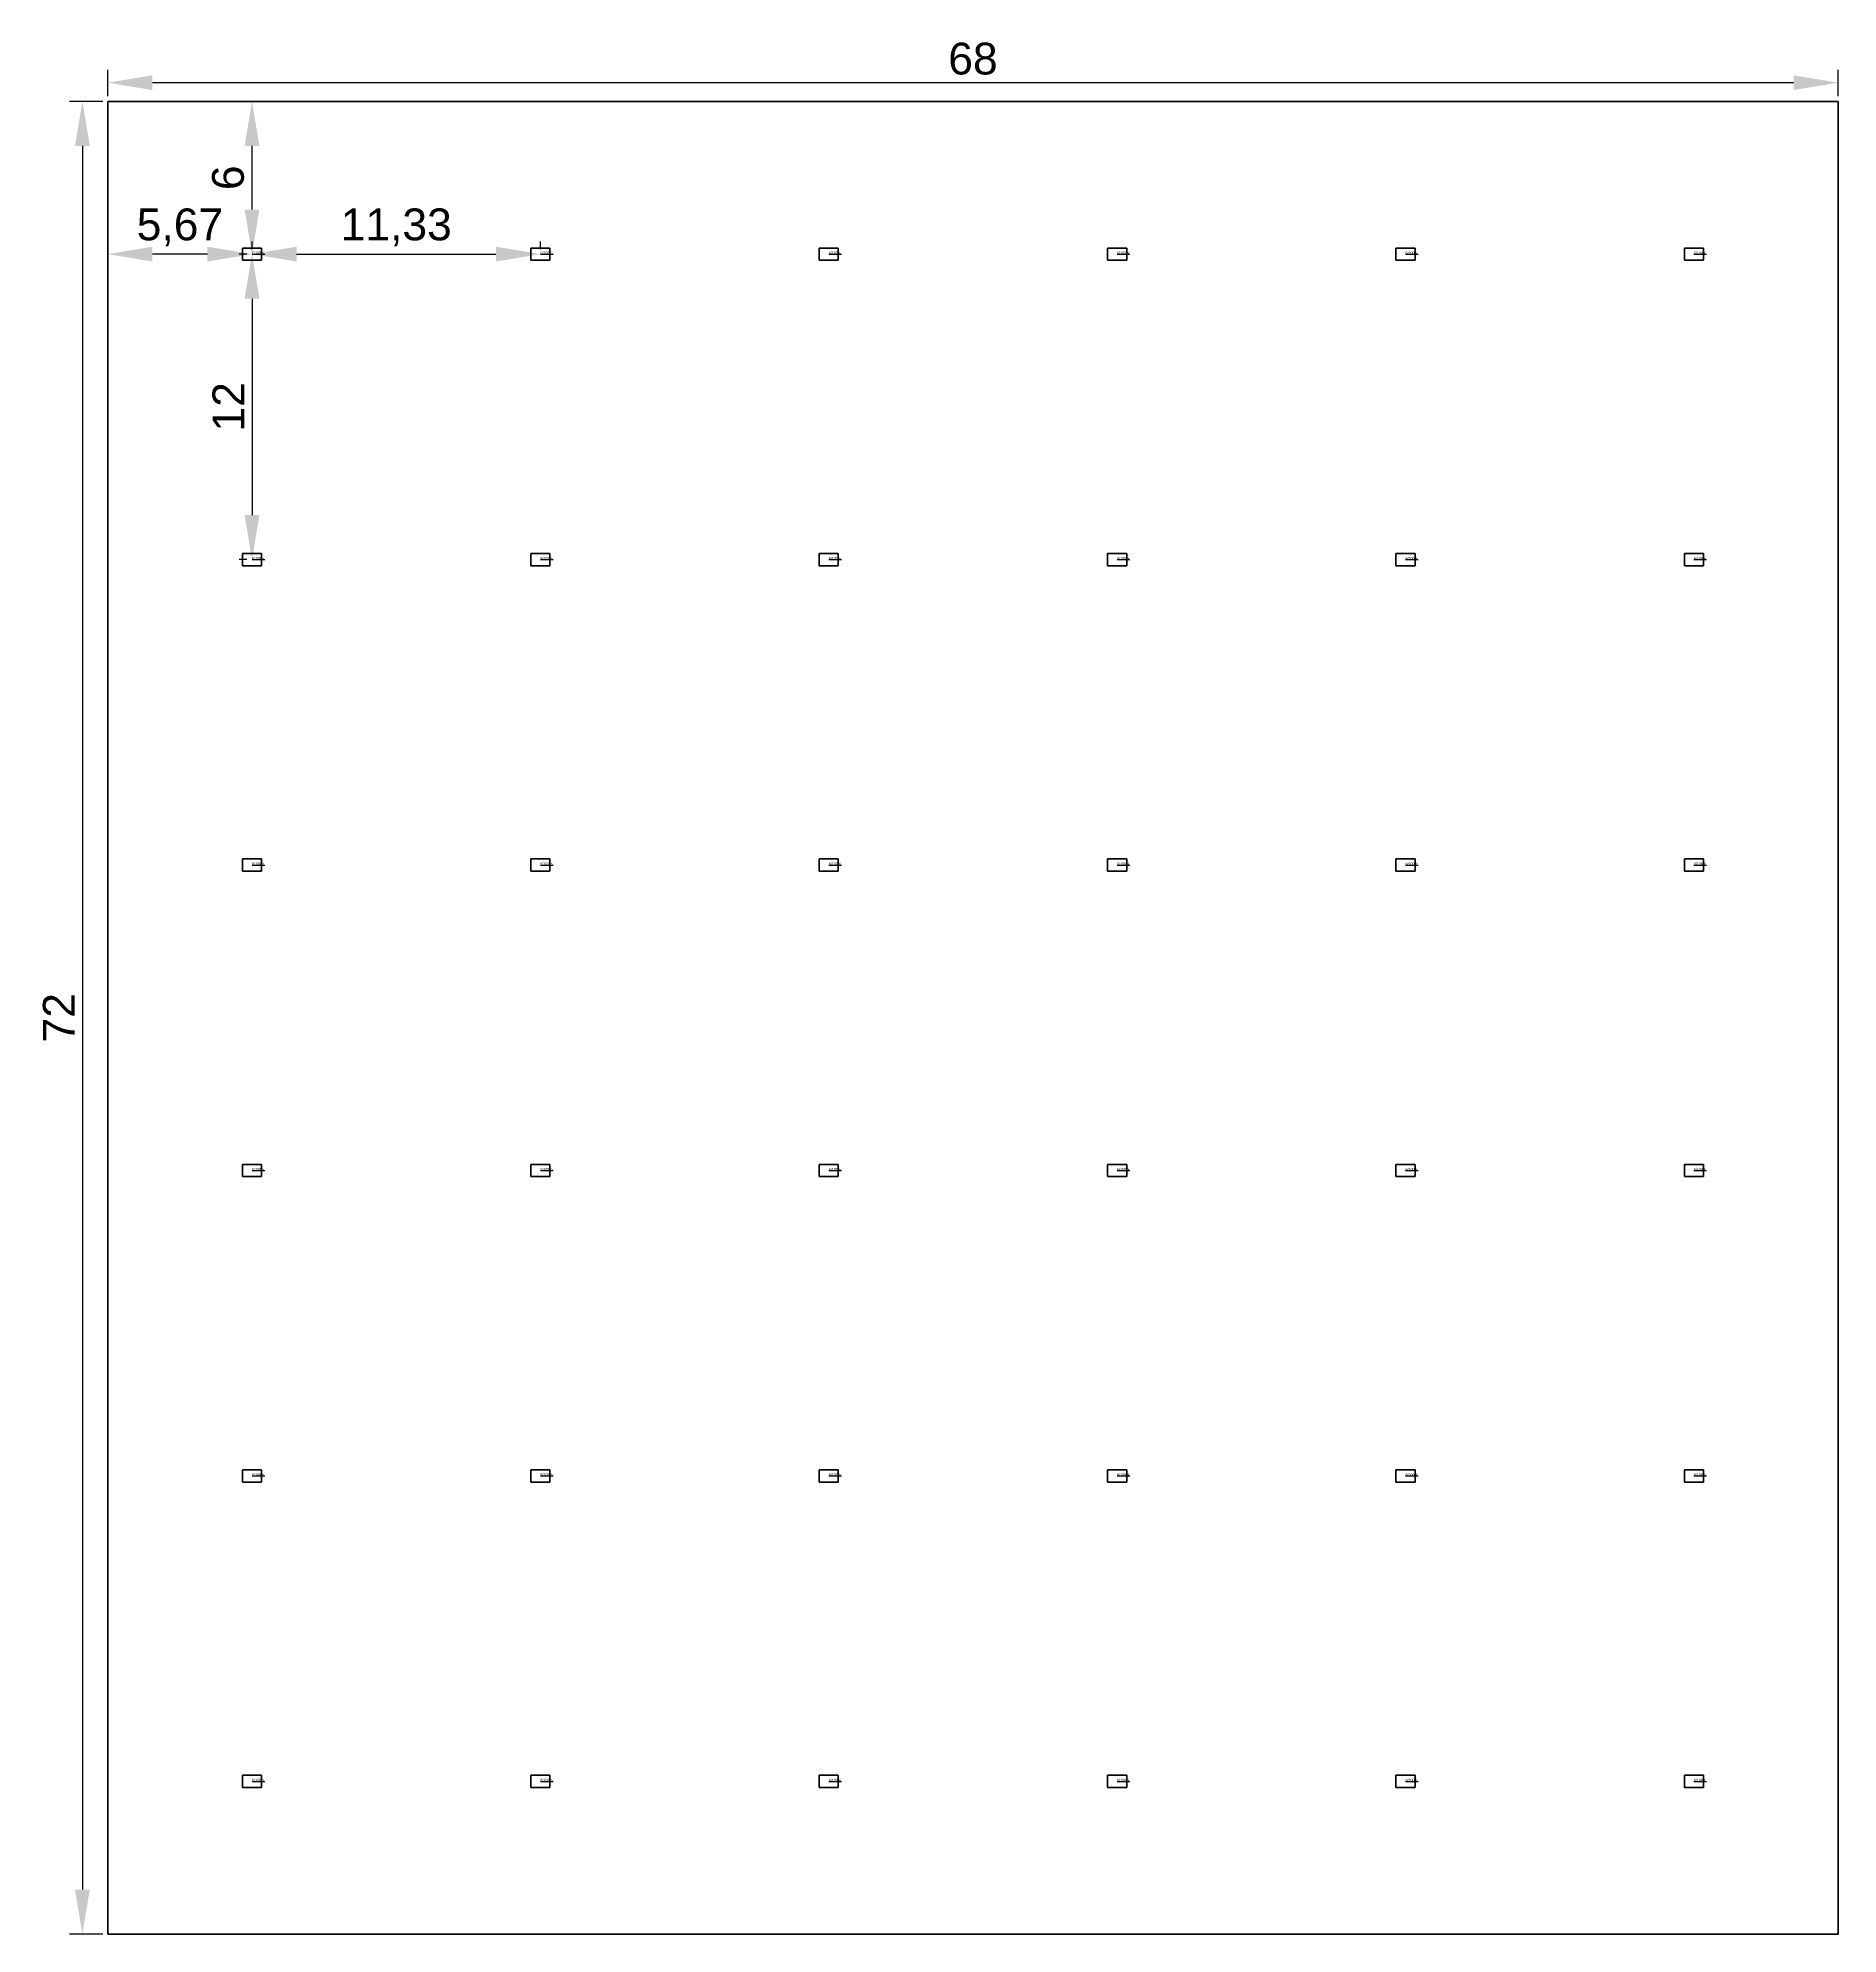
# Model space of a CAD drawing. Header units: millimetres. Extents: x -2.8 to 67.9, y 15.7 to 90.1.
import ezdxf

# ---------------------------------------------------------------- set-up
doc = ezdxf.new("R2010")
doc.units = ezdxf.units.MM
for name, color, linetype in [('DLXLUM', 2, 'Continuous'), ('DLXLUMEX', 2, 'Continuous'), ('DLXSCENE', 7, 'Continuous'), ('MAPAS', 7, 'Continuous')]:
    doc.layers.add(name, color=color, linetype=linetype)
doc.layers.get('0').off()
doc.styles.get("Standard").update_dxf_attribs({"font": 'arial.ttf'})
doc.dimstyles.new('ISO-25', dxfattribs={"dimtxt": 1.25, "dimasz": 1.75, "dimexe": 0.5, "dimexo": 0.2, "dimgap": 0.3, "dimtad": 1, "dimtoh": 1, "dimtxsty": 'Standard', "dimcen": 2.5, "dimadec": 0, "dimazin": 0, "dimtfac": 1, "dimtmove": 0, "dimatfit": 3, "dimfxl": 1, "dimarcsym": 0})

# ---------------------------------------------------------------- blocks, each defined once
blk = doc.blocks.new('*U8')
for p, q in [((0.375, 0.24), (-0.375, 0.24)), ((-0.375, 0.24), (-0.375, -0.24)), ((-0.375, 0.24), (-0.375, -0.24)), ((-0.375, -0.24), (-0.375, 0.24)), ((-0.375, 0.24), (-0.375, 0.24)), ((0.375, 0.24), (-0.375, 0.24)), ((-0.375, 0.24), (-0.375, 0.24)), ((-0.375, 0.24), (0.375, 0.24)), ((-0.375, -0.24), (-0.375, 0.24)), ((-0.375, 0.24), (0.375, 0.24)), ((0.375, -0.24), (0.375, 0.24)), ((0.375, 0.24), (0.375, 0.24)), ((0.375, -0.24), (0.375, 0.24)), ((0.375, 0.24), (0.375, 0.24)), ((0.375, 0.24), (0.375, -0.24)), ((0.375, 0.24), (0.375, -0.24)), ((-0.375, -0.24), (0.375, -0.24)), ((-0.375, -0.24), (-0.375, -0.24)), ((-0.375, -0.24), (0.375, -0.24)), ((0.375, -0.24), (-0.375, -0.24)), ((-0.375, -0.24), (-0.375, -0.24)), ((0.375, -0.24), (-0.375, -0.24)), ((0.375, -0.24), (0.375, -0.24)), ((0.375, -0.24), (0.375, -0.24))]:
    blk.add_line(p, q)
at = {"color": 1}
blk.add_line((0, 0), (0.5, 0), dxfattribs=at)
at = {"layer": 'DLXLUMEX', "color": 7}
blk.add_text('6/100%', height=0.1, dxfattribs=at).set_placement((0, 0))
blk = doc.blocks.new('*U9')
for p, q in [((0.375, 0.24), (-0.375, 0.24)), ((-0.375, 0.24), (-0.375, -0.24)), ((-0.375, 0.24), (-0.375, -0.24)), ((-0.375, -0.24), (-0.375, 0.24)), ((-0.375, 0.24), (-0.375, 0.24)), ((0.375, 0.24), (-0.375, 0.24)), ((-0.375, 0.24), (-0.375, 0.24)), ((-0.375, 0.24), (0.375, 0.24)), ((-0.375, -0.24), (-0.375, 0.24)), ((-0.375, 0.24), (0.375, 0.24)), ((0.375, -0.24), (0.375, 0.24)), ((0.375, 0.24), (0.375, 0.24)), ((0.375, -0.24), (0.375, 0.24)), ((0.375, 0.24), (0.375, 0.24)), ((0.375, 0.24), (0.375, -0.24)), ((0.375, 0.24), (0.375, -0.24)), ((-0.375, -0.24), (0.375, -0.24)), ((-0.375, -0.24), (-0.375, -0.24)), ((-0.375, -0.24), (0.375, -0.24)), ((0.375, -0.24), (-0.375, -0.24)), ((-0.375, -0.24), (-0.375, -0.24)), ((0.375, -0.24), (-0.375, -0.24)), ((0.375, -0.24), (0.375, -0.24)), ((0.375, -0.24), (0.375, -0.24))]:
    blk.add_line(p, q)
at = {"color": 1}
blk.add_line((0, 0), (0.5, 0), dxfattribs=at)
at = {"layer": 'DLXLUMEX', "color": 7}
blk.add_text('6/100%', height=0.1, dxfattribs=at).set_placement((0, 0))
blk = doc.blocks.new('*U10')
for p, q in [((0.375, 0.24), (-0.375, 0.24)), ((-0.375, 0.24), (-0.375, -0.24)), ((-0.375, 0.24), (-0.375, -0.24)), ((-0.375, -0.24), (-0.375, 0.24)), ((-0.375, 0.24), (-0.375, 0.24)), ((0.375, 0.24), (-0.375, 0.24)), ((-0.375, 0.24), (-0.375, 0.24)), ((-0.375, 0.24), (0.375, 0.24)), ((-0.375, -0.24), (-0.375, 0.24)), ((-0.375, 0.24), (0.375, 0.24)), ((0.375, -0.24), (0.375, 0.24)), ((0.375, 0.24), (0.375, 0.24)), ((0.375, 0.24), (0.375, 0.24)), ((0.375, 0.24), (0.375, -0.24)), ((0.375, -0.24), (0.375, 0.24)), ((0.375, 0.24), (0.375, -0.24)), ((-0.375, -0.24), (0.375, -0.24)), ((-0.375, -0.24), (-0.375, -0.24)), ((-0.375, -0.24), (0.375, -0.24)), ((0.375, -0.24), (-0.375, -0.24)), ((-0.375, -0.24), (-0.375, -0.24)), ((0.375, -0.24), (-0.375, -0.24)), ((0.375, -0.24), (0.375, -0.24)), ((0.375, -0.24), (0.375, -0.24))]:
    blk.add_line(p, q)
at = {"color": 1}
blk.add_line((0, 0), (0.5, 0), dxfattribs=at)
at = {"layer": 'DLXLUMEX', "color": 7}
blk.add_text('6/100%', height=0.1, dxfattribs=at).set_placement((0, 0))
blk = doc.blocks.new('*U11')
for p, q in [((0.375, 0.24), (-0.375, 0.24)), ((-0.375, 0.24), (-0.375, -0.24)), ((-0.375, 0.24), (-0.375, -0.24)), ((-0.375, -0.24), (-0.375, 0.24)), ((-0.375, 0.24), (-0.375, 0.24)), ((0.375, 0.24), (-0.375, 0.24)), ((-0.375, 0.24), (-0.375, 0.24)), ((-0.375, 0.24), (0.375, 0.24)), ((-0.375, -0.24), (-0.375, 0.24)), ((-0.375, 0.24), (0.375, 0.24)), ((0.375, -0.24), (0.375, 0.24)), ((0.375, 0.24), (0.375, 0.24)), ((0.375, -0.24), (0.375, 0.24)), ((0.375, 0.24), (0.375, 0.24)), ((0.375, 0.24), (0.375, -0.24)), ((0.375, 0.24), (0.375, -0.24)), ((-0.375, -0.24), (0.375, -0.24)), ((-0.375, -0.24), (-0.375, -0.24)), ((-0.375, -0.24), (0.375, -0.24)), ((0.375, -0.24), (-0.375, -0.24)), ((-0.375, -0.24), (-0.375, -0.24)), ((0.375, -0.24), (-0.375, -0.24)), ((0.375, -0.24), (0.375, -0.24)), ((0.375, -0.24), (0.375, -0.24))]:
    blk.add_line(p, q)
at = {"color": 1}
blk.add_line((0, 0), (0.5, 0), dxfattribs=at)
at = {"layer": 'DLXLUMEX', "color": 7}
blk.add_text('6/100%', height=0.1, dxfattribs=at).set_placement((0, 0))
blk = doc.blocks.new('*U12')
for p, q in [((0.375, 0.24), (-0.375, 0.24)), ((-0.375, 0.24), (-0.375, -0.24)), ((-0.375, 0.24), (-0.375, -0.24)), ((-0.375, -0.24), (-0.375, 0.24)), ((-0.375, 0.24), (-0.375, 0.24)), ((0.375, 0.24), (-0.375, 0.24)), ((-0.375, 0.24), (-0.375, 0.24)), ((-0.375, 0.24), (0.375, 0.24)), ((-0.375, -0.24), (-0.375, 0.24)), ((-0.375, 0.24), (0.375, 0.24)), ((0.375, -0.24), (0.375, 0.24)), ((0.375, 0.24), (0.375, 0.24)), ((0.375, -0.24), (0.375, 0.24)), ((0.375, 0.24), (0.375, 0.24)), ((0.375, 0.24), (0.375, -0.24)), ((0.375, 0.24), (0.375, -0.24)), ((-0.375, -0.24), (0.375, -0.24)), ((-0.375, -0.24), (-0.375, -0.24)), ((-0.375, -0.24), (0.375, -0.24)), ((0.375, -0.24), (-0.375, -0.24)), ((-0.375, -0.24), (-0.375, -0.24)), ((0.375, -0.24), (-0.375, -0.24)), ((0.375, -0.24), (0.375, -0.24)), ((0.375, -0.24), (0.375, -0.24))]:
    blk.add_line(p, q)
at = {"color": 1}
blk.add_line((0, 0), (0.5, 0), dxfattribs=at)
at = {"layer": 'DLXLUMEX', "color": 7}
blk.add_text('6/100%', height=0.1, dxfattribs=at).set_placement((0, 0))
blk = doc.blocks.new('*U13')
for p, q in [((0.375, 0.24), (-0.375, 0.24)), ((-0.375, 0.24), (-0.375, -0.24)), ((-0.375, 0.24), (-0.375, -0.24)), ((-0.375, -0.24), (-0.375, 0.24)), ((-0.375, 0.24), (-0.375, 0.24)), ((0.375, 0.24), (-0.375, 0.24)), ((-0.375, 0.24), (-0.375, 0.24)), ((-0.375, 0.24), (0.375, 0.24)), ((-0.375, -0.24), (-0.375, 0.24)), ((-0.375, 0.24), (0.375, 0.24)), ((0.375, -0.24), (0.375, 0.24)), ((0.375, 0.24), (0.375, 0.24)), ((0.375, -0.24), (0.375, 0.24)), ((0.375, 0.24), (0.375, 0.24)), ((0.375, 0.24), (0.375, -0.24)), ((0.375, 0.24), (0.375, -0.24)), ((-0.375, -0.24), (0.375, -0.24)), ((-0.375, -0.24), (-0.375, -0.24)), ((-0.375, -0.24), (0.375, -0.24)), ((0.375, -0.24), (-0.375, -0.24)), ((-0.375, -0.24), (-0.375, -0.24)), ((0.375, -0.24), (-0.375, -0.24)), ((0.375, -0.24), (0.375, -0.24)), ((0.375, -0.24), (0.375, -0.24))]:
    blk.add_line(p, q)
at = {"color": 1}
blk.add_line((0, 0), (0.5, 0), dxfattribs=at)
at = {"layer": 'DLXLUMEX', "color": 7}
blk.add_text('6/100%', height=0.1, dxfattribs=at).set_placement((0, 0))
blk = doc.blocks.new('*U14')
for p, q in [((0.375, 0.24), (-0.375, 0.24)), ((-0.375, 0.24), (-0.375, -0.24)), ((-0.375, 0.24), (-0.375, -0.24)), ((-0.375, -0.24), (-0.375, 0.24)), ((-0.375, 0.24), (-0.375, 0.24)), ((0.375, 0.24), (-0.375, 0.24)), ((-0.375, 0.24), (-0.375, 0.24)), ((-0.375, 0.24), (0.375, 0.24)), ((-0.375, -0.24), (-0.375, 0.24)), ((-0.375, 0.24), (0.375, 0.24)), ((0.375, -0.24), (0.375, 0.24)), ((0.375, 0.24), (0.375, 0.24)), ((0.375, -0.24), (0.375, 0.24)), ((0.375, 0.24), (0.375, 0.24)), ((0.375, 0.24), (0.375, -0.24)), ((0.375, 0.24), (0.375, -0.24)), ((-0.375, -0.24), (0.375, -0.24)), ((-0.375, -0.24), (-0.375, -0.24)), ((-0.375, -0.24), (0.375, -0.24)), ((0.375, -0.24), (-0.375, -0.24)), ((-0.375, -0.24), (-0.375, -0.24)), ((0.375, -0.24), (-0.375, -0.24)), ((0.375, -0.24), (0.375, -0.24)), ((0.375, -0.24), (0.375, -0.24))]:
    blk.add_line(p, q)
at = {"color": 1}
blk.add_line((0, 0), (0.5, 0), dxfattribs=at)
at = {"layer": 'DLXLUMEX', "color": 7}
blk.add_text('6/100%', height=0.1, dxfattribs=at).set_placement((0, 0))
blk = doc.blocks.new('*U15')
for p, q in [((0.375, 0.24), (-0.375, 0.24)), ((-0.375, 0.24), (-0.375, -0.24)), ((-0.375, 0.24), (-0.375, -0.24)), ((-0.375, -0.24), (-0.375, 0.24)), ((-0.375, 0.24), (-0.375, 0.24)), ((0.375, 0.24), (-0.375, 0.24)), ((-0.375, 0.24), (-0.375, 0.24)), ((-0.375, 0.24), (0.375, 0.24)), ((-0.375, -0.24), (-0.375, 0.24)), ((-0.375, 0.24), (0.375, 0.24)), ((0.375, -0.24), (0.375, 0.24)), ((0.375, 0.24), (0.375, 0.24)), ((0.375, -0.24), (0.375, 0.24)), ((0.375, 0.24), (0.375, 0.24)), ((0.375, 0.24), (0.375, -0.24)), ((0.375, 0.24), (0.375, -0.24)), ((-0.375, -0.24), (0.375, -0.24)), ((-0.375, -0.24), (-0.375, -0.24)), ((-0.375, -0.24), (0.375, -0.24)), ((0.375, -0.24), (-0.375, -0.24)), ((-0.375, -0.24), (-0.375, -0.24)), ((0.375, -0.24), (-0.375, -0.24)), ((0.375, -0.24), (0.375, -0.24)), ((0.375, -0.24), (0.375, -0.24))]:
    blk.add_line(p, q)
at = {"color": 1}
blk.add_line((0, 0), (0.5, 0), dxfattribs=at)
at = {"layer": 'DLXLUMEX', "color": 7}
blk.add_text('6/100%', height=0.1, dxfattribs=at).set_placement((0, 0))
blk = doc.blocks.new('*U16')
for p, q in [((0.375, 0.24), (-0.375, 0.24)), ((-0.375, 0.24), (-0.375, -0.24)), ((-0.375, 0.24), (-0.375, -0.24)), ((-0.375, -0.24), (-0.375, 0.24)), ((-0.375, 0.24), (-0.375, 0.24)), ((0.375, 0.24), (-0.375, 0.24)), ((-0.375, 0.24), (-0.375, 0.24)), ((-0.375, 0.24), (0.375, 0.24)), ((-0.375, -0.24), (-0.375, 0.24)), ((-0.375, 0.24), (0.375, 0.24)), ((0.375, -0.24), (0.375, 0.24)), ((0.375, 0.24), (0.375, 0.24)), ((0.375, 0.24), (0.375, 0.24)), ((0.375, 0.24), (0.375, -0.24)), ((0.375, -0.24), (0.375, 0.24)), ((0.375, 0.24), (0.375, -0.24)), ((-0.375, -0.24), (0.375, -0.24)), ((-0.375, -0.24), (-0.375, -0.24)), ((-0.375, -0.24), (0.375, -0.24)), ((0.375, -0.24), (-0.375, -0.24)), ((-0.375, -0.24), (-0.375, -0.24)), ((0.375, -0.24), (-0.375, -0.24)), ((0.375, -0.24), (0.375, -0.24)), ((0.375, -0.24), (0.375, -0.24))]:
    blk.add_line(p, q)
at = {"color": 1}
blk.add_line((0, 0), (0.5, 0), dxfattribs=at)
at = {"layer": 'DLXLUMEX', "color": 7}
blk.add_text('6/100%', height=0.1, dxfattribs=at).set_placement((0, 0))
blk = doc.blocks.new('*U17')
for p, q in [((0.375, 0.24), (-0.375, 0.24)), ((-0.375, 0.24), (-0.375, -0.24)), ((-0.375, 0.24), (-0.375, -0.24)), ((-0.375, -0.24), (-0.375, 0.24)), ((-0.375, 0.24), (-0.375, 0.24)), ((0.375, 0.24), (-0.375, 0.24)), ((-0.375, 0.24), (-0.375, 0.24)), ((-0.375, 0.24), (0.375, 0.24)), ((-0.375, -0.24), (-0.375, 0.24)), ((-0.375, 0.24), (0.375, 0.24)), ((0.375, -0.24), (0.375, 0.24)), ((0.375, 0.24), (0.375, 0.24)), ((0.375, -0.24), (0.375, 0.24)), ((0.375, 0.24), (0.375, 0.24)), ((0.375, 0.24), (0.375, -0.24)), ((0.375, 0.24), (0.375, -0.24)), ((-0.375, -0.24), (0.375, -0.24)), ((-0.375, -0.24), (-0.375, -0.24)), ((-0.375, -0.24), (0.375, -0.24)), ((0.375, -0.24), (-0.375, -0.24)), ((-0.375, -0.24), (-0.375, -0.24)), ((0.375, -0.24), (-0.375, -0.24)), ((0.375, -0.24), (0.375, -0.24)), ((0.375, -0.24), (0.375, -0.24))]:
    blk.add_line(p, q)
at = {"color": 1}
blk.add_line((0, 0), (0.5, 0), dxfattribs=at)
at = {"layer": 'DLXLUMEX', "color": 7}
blk.add_text('6/100%', height=0.1, dxfattribs=at).set_placement((0, 0))
blk = doc.blocks.new('*U18')
for p, q in [((0.375, 0.24), (-0.375, 0.24)), ((-0.375, 0.24), (-0.375, -0.24)), ((-0.375, 0.24), (-0.375, -0.24)), ((-0.375, -0.24), (-0.375, 0.24)), ((-0.375, 0.24), (-0.375, 0.24)), ((0.375, 0.24), (-0.375, 0.24)), ((-0.375, 0.24), (-0.375, 0.24)), ((-0.375, 0.24), (0.375, 0.24)), ((-0.375, -0.24), (-0.375, 0.24)), ((-0.375, 0.24), (0.375, 0.24)), ((0.375, -0.24), (0.375, 0.24)), ((0.375, 0.24), (0.375, 0.24)), ((0.375, -0.24), (0.375, 0.24)), ((0.375, 0.24), (0.375, 0.24)), ((0.375, 0.24), (0.375, -0.24)), ((0.375, 0.24), (0.375, -0.24)), ((-0.375, -0.24), (0.375, -0.24)), ((-0.375, -0.24), (-0.375, -0.24)), ((-0.375, -0.24), (0.375, -0.24)), ((0.375, -0.24), (-0.375, -0.24)), ((-0.375, -0.24), (-0.375, -0.24)), ((0.375, -0.24), (-0.375, -0.24)), ((0.375, -0.24), (0.375, -0.24)), ((0.375, -0.24), (0.375, -0.24))]:
    blk.add_line(p, q)
at = {"color": 1}
blk.add_line((0, 0), (0.5, 0), dxfattribs=at)
at = {"layer": 'DLXLUMEX', "color": 7}
blk.add_text('6/100%', height=0.1, dxfattribs=at).set_placement((0, 0))
blk = doc.blocks.new('*U19')
for p, q in [((0.375, 0.24), (-0.375, 0.24)), ((-0.375, 0.24), (-0.375, -0.24)), ((-0.375, 0.24), (-0.375, -0.24)), ((-0.375, -0.24), (-0.375, 0.24)), ((-0.375, 0.24), (-0.375, 0.24)), ((0.375, 0.24), (-0.375, 0.24)), ((-0.375, 0.24), (-0.375, 0.24)), ((-0.375, 0.24), (0.375, 0.24)), ((-0.375, -0.24), (-0.375, 0.24)), ((-0.375, 0.24), (0.375, 0.24)), ((0.375, -0.24), (0.375, 0.24)), ((0.375, 0.24), (0.375, 0.24)), ((0.375, -0.24), (0.375, 0.24)), ((0.375, 0.24), (0.375, 0.24)), ((0.375, 0.24), (0.375, -0.24)), ((0.375, 0.24), (0.375, -0.24)), ((-0.375, -0.24), (0.375, -0.24)), ((-0.375, -0.24), (-0.375, -0.24)), ((-0.375, -0.24), (0.375, -0.24)), ((0.375, -0.24), (-0.375, -0.24)), ((-0.375, -0.24), (-0.375, -0.24)), ((0.375, -0.24), (-0.375, -0.24)), ((0.375, -0.24), (0.375, -0.24)), ((0.375, -0.24), (0.375, -0.24))]:
    blk.add_line(p, q)
at = {"color": 1}
blk.add_line((0, 0), (0.5, 0), dxfattribs=at)
at = {"layer": 'DLXLUMEX', "color": 7}
blk.add_text('6/100%', height=0.1, dxfattribs=at).set_placement((0, 0))
blk = doc.blocks.new('*U20')
for p, q in [((0.375, 0.24), (-0.375, 0.24)), ((-0.375, 0.24), (-0.375, -0.24)), ((-0.375, 0.24), (-0.375, -0.24)), ((-0.375, -0.24), (-0.375, 0.24)), ((-0.375, 0.24), (-0.375, 0.24)), ((0.375, 0.24), (-0.375, 0.24)), ((-0.375, 0.24), (-0.375, 0.24)), ((-0.375, 0.24), (0.375, 0.24)), ((-0.375, -0.24), (-0.375, 0.24)), ((-0.375, 0.24), (0.375, 0.24)), ((0.375, -0.24), (0.375, 0.24)), ((0.375, 0.24), (0.375, 0.24)), ((0.375, -0.24), (0.375, 0.24)), ((0.375, 0.24), (0.375, 0.24)), ((0.375, 0.24), (0.375, -0.24)), ((0.375, 0.24), (0.375, -0.24)), ((-0.375, -0.24), (0.375, -0.24)), ((-0.375, -0.24), (-0.375, -0.24)), ((-0.375, -0.24), (0.375, -0.24)), ((0.375, -0.24), (-0.375, -0.24)), ((-0.375, -0.24), (-0.375, -0.24)), ((0.375, -0.24), (-0.375, -0.24)), ((0.375, -0.24), (0.375, -0.24)), ((0.375, -0.24), (0.375, -0.24))]:
    blk.add_line(p, q)
at = {"color": 1}
blk.add_line((0, 0), (0.5, 0), dxfattribs=at)
at = {"layer": 'DLXLUMEX', "color": 7}
blk.add_text('6/100%', height=0.1, dxfattribs=at).set_placement((0, 0))
blk = doc.blocks.new('*U21')
for p, q in [((0.375, 0.24), (-0.375, 0.24)), ((-0.375, 0.24), (-0.375, -0.24)), ((-0.375, 0.24), (-0.375, -0.24)), ((-0.375, -0.24), (-0.375, 0.24)), ((-0.375, 0.24), (-0.375, 0.24)), ((0.375, 0.24), (-0.375, 0.24)), ((-0.375, 0.24), (-0.375, 0.24)), ((-0.375, 0.24), (0.375, 0.24)), ((-0.375, -0.24), (-0.375, 0.24)), ((-0.375, 0.24), (0.375, 0.24)), ((0.375, -0.24), (0.375, 0.24)), ((0.375, 0.24), (0.375, 0.24)), ((0.375, -0.24), (0.375, 0.24)), ((0.375, 0.24), (0.375, 0.24)), ((0.375, 0.24), (0.375, -0.24)), ((0.375, 0.24), (0.375, -0.24)), ((-0.375, -0.24), (0.375, -0.24)), ((-0.375, -0.24), (-0.375, -0.24)), ((-0.375, -0.24), (0.375, -0.24)), ((0.375, -0.24), (-0.375, -0.24)), ((-0.375, -0.24), (-0.375, -0.24)), ((0.375, -0.24), (-0.375, -0.24)), ((0.375, -0.24), (0.375, -0.24)), ((0.375, -0.24), (0.375, -0.24))]:
    blk.add_line(p, q)
at = {"color": 1}
blk.add_line((0, 0), (0.5, 0), dxfattribs=at)
at = {"layer": 'DLXLUMEX', "color": 7}
blk.add_text('6/100%', height=0.1, dxfattribs=at).set_placement((0, 0))
blk = doc.blocks.new('*U22')
for p, q in [((0.375, 0.24), (-0.375, 0.24)), ((-0.375, 0.24), (-0.375, -0.24)), ((-0.375, 0.24), (-0.375, -0.24)), ((-0.375, -0.24), (-0.375, 0.24)), ((-0.375, 0.24), (-0.375, 0.24)), ((0.375, 0.24), (-0.375, 0.24)), ((-0.375, 0.24), (-0.375, 0.24)), ((-0.375, 0.24), (0.375, 0.24)), ((-0.375, -0.24), (-0.375, 0.24)), ((-0.375, 0.24), (0.375, 0.24)), ((0.375, -0.24), (0.375, 0.24)), ((0.375, 0.24), (0.375, 0.24)), ((0.375, 0.24), (0.375, 0.24)), ((0.375, 0.24), (0.375, -0.24)), ((0.375, -0.24), (0.375, 0.24)), ((0.375, 0.24), (0.375, -0.24)), ((-0.375, -0.24), (0.375, -0.24)), ((-0.375, -0.24), (-0.375, -0.24)), ((-0.375, -0.24), (0.375, -0.24)), ((0.375, -0.24), (-0.375, -0.24)), ((-0.375, -0.24), (-0.375, -0.24)), ((0.375, -0.24), (-0.375, -0.24)), ((0.375, -0.24), (0.375, -0.24)), ((0.375, -0.24), (0.375, -0.24))]:
    blk.add_line(p, q)
at = {"color": 1}
blk.add_line((0, 0), (0.5, 0), dxfattribs=at)
at = {"layer": 'DLXLUMEX', "color": 7}
blk.add_text('6/100%', height=0.1, dxfattribs=at).set_placement((0, 0))
blk = doc.blocks.new('*U23')
for p, q in [((0.375, 0.24), (-0.375, 0.24)), ((-0.375, 0.24), (-0.375, -0.24)), ((-0.375, 0.24), (-0.375, -0.24)), ((-0.375, -0.24), (-0.375, 0.24)), ((-0.375, 0.24), (-0.375, 0.24)), ((0.375, 0.24), (-0.375, 0.24)), ((-0.375, 0.24), (-0.375, 0.24)), ((-0.375, 0.24), (0.375, 0.24)), ((-0.375, -0.24), (-0.375, 0.24)), ((-0.375, 0.24), (0.375, 0.24)), ((0.375, -0.24), (0.375, 0.24)), ((0.375, 0.24), (0.375, 0.24)), ((0.375, -0.24), (0.375, 0.24)), ((0.375, 0.24), (0.375, 0.24)), ((0.375, 0.24), (0.375, -0.24)), ((0.375, 0.24), (0.375, -0.24)), ((-0.375, -0.24), (0.375, -0.24)), ((-0.375, -0.24), (-0.375, -0.24)), ((-0.375, -0.24), (0.375, -0.24)), ((0.375, -0.24), (-0.375, -0.24)), ((-0.375, -0.24), (-0.375, -0.24)), ((0.375, -0.24), (-0.375, -0.24)), ((0.375, -0.24), (0.375, -0.24)), ((0.375, -0.24), (0.375, -0.24))]:
    blk.add_line(p, q)
at = {"color": 1}
blk.add_line((0, 0), (0.5, 0), dxfattribs=at)
at = {"layer": 'DLXLUMEX', "color": 7}
blk.add_text('6/100%', height=0.1, dxfattribs=at).set_placement((0, 0))
blk = doc.blocks.new('*U24')
for p, q in [((0.375, 0.24), (-0.375, 0.24)), ((-0.375, 0.24), (-0.375, -0.24)), ((-0.375, 0.24), (-0.375, -0.24)), ((-0.375, -0.24), (-0.375, 0.24)), ((-0.375, 0.24), (-0.375, 0.24)), ((0.375, 0.24), (-0.375, 0.24)), ((-0.375, 0.24), (-0.375, 0.24)), ((-0.375, 0.24), (0.375, 0.24)), ((-0.375, -0.24), (-0.375, 0.24)), ((-0.375, 0.24), (0.375, 0.24)), ((0.375, -0.24), (0.375, 0.24)), ((0.375, 0.24), (0.375, 0.24)), ((0.375, -0.24), (0.375, 0.24)), ((0.375, 0.24), (0.375, 0.24)), ((0.375, 0.24), (0.375, -0.24)), ((0.375, 0.24), (0.375, -0.24)), ((-0.375, -0.24), (0.375, -0.24)), ((-0.375, -0.24), (-0.375, -0.24)), ((-0.375, -0.24), (0.375, -0.24)), ((0.375, -0.24), (-0.375, -0.24)), ((-0.375, -0.24), (-0.375, -0.24)), ((0.375, -0.24), (-0.375, -0.24)), ((0.375, -0.24), (0.375, -0.24)), ((0.375, -0.24), (0.375, -0.24))]:
    blk.add_line(p, q)
at = {"color": 1}
blk.add_line((0, 0), (0.5, 0), dxfattribs=at)
at = {"layer": 'DLXLUMEX', "color": 7}
blk.add_text('6/100%', height=0.1, dxfattribs=at).set_placement((0, 0))
blk = doc.blocks.new('*U25')
for p, q in [((0.375, 0.24), (-0.375, 0.24)), ((-0.375, 0.24), (-0.375, -0.24)), ((-0.375, 0.24), (-0.375, -0.24)), ((-0.375, -0.24), (-0.375, 0.24)), ((-0.375, 0.24), (-0.375, 0.24)), ((0.375, 0.24), (-0.375, 0.24)), ((-0.375, 0.24), (-0.375, 0.24)), ((-0.375, 0.24), (0.375, 0.24)), ((-0.375, -0.24), (-0.375, 0.24)), ((-0.375, 0.24), (0.375, 0.24)), ((0.375, -0.24), (0.375, 0.24)), ((0.375, 0.24), (0.375, 0.24)), ((0.375, -0.24), (0.375, 0.24)), ((0.375, 0.24), (0.375, 0.24)), ((0.375, 0.24), (0.375, -0.24)), ((0.375, 0.24), (0.375, -0.24)), ((-0.375, -0.24), (0.375, -0.24)), ((-0.375, -0.24), (-0.375, -0.24)), ((-0.375, -0.24), (0.375, -0.24)), ((0.375, -0.24), (-0.375, -0.24)), ((-0.375, -0.24), (-0.375, -0.24)), ((0.375, -0.24), (-0.375, -0.24)), ((0.375, -0.24), (0.375, -0.24)), ((0.375, -0.24), (0.375, -0.24))]:
    blk.add_line(p, q)
at = {"color": 1}
blk.add_line((0, 0), (0.5, 0), dxfattribs=at)
at = {"layer": 'DLXLUMEX', "color": 7}
blk.add_text('6/100%', height=0.1, dxfattribs=at).set_placement((0, 0))
blk = doc.blocks.new('*U26')
for p, q in [((0.375, 0.24), (-0.375, 0.24)), ((-0.375, 0.24), (-0.375, -0.24)), ((-0.375, 0.24), (-0.375, -0.24)), ((-0.375, -0.24), (-0.375, 0.24)), ((-0.375, 0.24), (-0.375, 0.24)), ((0.375, 0.24), (-0.375, 0.24)), ((-0.375, 0.24), (-0.375, 0.24)), ((-0.375, 0.24), (0.375, 0.24)), ((-0.375, -0.24), (-0.375, 0.24)), ((-0.375, 0.24), (0.375, 0.24)), ((0.375, -0.24), (0.375, 0.24)), ((0.375, 0.24), (0.375, 0.24)), ((0.375, -0.24), (0.375, 0.24)), ((0.375, 0.24), (0.375, 0.24)), ((0.375, 0.24), (0.375, -0.24)), ((0.375, 0.24), (0.375, -0.24)), ((-0.375, -0.24), (0.375, -0.24)), ((-0.375, -0.24), (-0.375, -0.24)), ((-0.375, -0.24), (0.375, -0.24)), ((0.375, -0.24), (-0.375, -0.24)), ((-0.375, -0.24), (-0.375, -0.24)), ((0.375, -0.24), (-0.375, -0.24)), ((0.375, -0.24), (0.375, -0.24)), ((0.375, -0.24), (0.375, -0.24))]:
    blk.add_line(p, q)
at = {"color": 1}
blk.add_line((0, 0), (0.5, 0), dxfattribs=at)
at = {"layer": 'DLXLUMEX', "color": 7}
blk.add_text('6/100%', height=0.1, dxfattribs=at).set_placement((0, 0))
blk = doc.blocks.new('*U27')
for p, q in [((0.375, 0.24), (-0.375, 0.24)), ((-0.375, 0.24), (-0.375, -0.24)), ((-0.375, 0.24), (-0.375, -0.24)), ((-0.375, -0.24), (-0.375, 0.24)), ((-0.375, 0.24), (-0.375, 0.24)), ((0.375, 0.24), (-0.375, 0.24)), ((-0.375, 0.24), (-0.375, 0.24)), ((-0.375, 0.24), (0.375, 0.24)), ((-0.375, -0.24), (-0.375, 0.24)), ((-0.375, 0.24), (0.375, 0.24)), ((0.375, -0.24), (0.375, 0.24)), ((0.375, 0.24), (0.375, 0.24)), ((0.375, -0.24), (0.375, 0.24)), ((0.375, 0.24), (0.375, 0.24)), ((0.375, 0.24), (0.375, -0.24)), ((0.375, 0.24), (0.375, -0.24)), ((-0.375, -0.24), (0.375, -0.24)), ((-0.375, -0.24), (-0.375, -0.24)), ((-0.375, -0.24), (0.375, -0.24)), ((0.375, -0.24), (-0.375, -0.24)), ((-0.375, -0.24), (-0.375, -0.24)), ((0.375, -0.24), (-0.375, -0.24)), ((0.375, -0.24), (0.375, -0.24)), ((0.375, -0.24), (0.375, -0.24))]:
    blk.add_line(p, q)
at = {"color": 1}
blk.add_line((0, 0), (0.5, 0), dxfattribs=at)
at = {"layer": 'DLXLUMEX', "color": 7}
blk.add_text('6/100%', height=0.1, dxfattribs=at).set_placement((0, 0))
blk = doc.blocks.new('*U28')
for p, q in [((0.375, 0.24), (-0.375, 0.24)), ((-0.375, 0.24), (-0.375, -0.24)), ((-0.375, 0.24), (-0.375, -0.24)), ((-0.375, -0.24), (-0.375, 0.24)), ((-0.375, 0.24), (-0.375, 0.24)), ((0.375, 0.24), (-0.375, 0.24)), ((-0.375, 0.24), (-0.375, 0.24)), ((-0.375, 0.24), (0.375, 0.24)), ((-0.375, -0.24), (-0.375, 0.24)), ((-0.375, 0.24), (0.375, 0.24)), ((0.375, -0.24), (0.375, 0.24)), ((0.375, 0.24), (0.375, 0.24)), ((0.375, 0.24), (0.375, 0.24)), ((0.375, 0.24), (0.375, -0.24)), ((0.375, -0.24), (0.375, 0.24)), ((0.375, 0.24), (0.375, -0.24)), ((-0.375, -0.24), (0.375, -0.24)), ((-0.375, -0.24), (-0.375, -0.24)), ((-0.375, -0.24), (0.375, -0.24)), ((0.375, -0.24), (-0.375, -0.24)), ((-0.375, -0.24), (-0.375, -0.24)), ((0.375, -0.24), (-0.375, -0.24)), ((0.375, -0.24), (0.375, -0.24)), ((0.375, -0.24), (0.375, -0.24))]:
    blk.add_line(p, q)
at = {"color": 1}
blk.add_line((0, 0), (0.5, 0), dxfattribs=at)
at = {"layer": 'DLXLUMEX', "color": 7}
blk.add_text('6/100%', height=0.1, dxfattribs=at).set_placement((0, 0))
blk = doc.blocks.new('*U29')
for p, q in [((0.375, 0.24), (-0.375, 0.24)), ((-0.375, 0.24), (-0.375, -0.24)), ((-0.375, 0.24), (-0.375, -0.24)), ((-0.375, -0.24), (-0.375, 0.24)), ((-0.375, 0.24), (-0.375, 0.24)), ((0.375, 0.24), (-0.375, 0.24)), ((-0.375, 0.24), (-0.375, 0.24)), ((-0.375, 0.24), (0.375, 0.24)), ((-0.375, -0.24), (-0.375, 0.24)), ((-0.375, 0.24), (0.375, 0.24)), ((0.375, -0.24), (0.375, 0.24)), ((0.375, 0.24), (0.375, 0.24)), ((0.375, -0.24), (0.375, 0.24)), ((0.375, 0.24), (0.375, 0.24)), ((0.375, 0.24), (0.375, -0.24)), ((0.375, 0.24), (0.375, -0.24)), ((-0.375, -0.24), (0.375, -0.24)), ((-0.375, -0.24), (-0.375, -0.24)), ((-0.375, -0.24), (0.375, -0.24)), ((0.375, -0.24), (-0.375, -0.24)), ((-0.375, -0.24), (-0.375, -0.24)), ((0.375, -0.24), (-0.375, -0.24)), ((0.375, -0.24), (0.375, -0.24)), ((0.375, -0.24), (0.375, -0.24))]:
    blk.add_line(p, q)
at = {"color": 1}
blk.add_line((0, 0), (0.5, 0), dxfattribs=at)
at = {"layer": 'DLXLUMEX', "color": 7}
blk.add_text('6/100%', height=0.1, dxfattribs=at).set_placement((0, 0))
blk = doc.blocks.new('*U30')
for p, q in [((0.375, 0.24), (-0.375, 0.24)), ((-0.375, 0.24), (-0.375, -0.24)), ((-0.375, 0.24), (-0.375, -0.24)), ((-0.375, -0.24), (-0.375, 0.24)), ((-0.375, 0.24), (-0.375, 0.24)), ((0.375, 0.24), (-0.375, 0.24)), ((-0.375, 0.24), (-0.375, 0.24)), ((-0.375, 0.24), (0.375, 0.24)), ((-0.375, -0.24), (-0.375, 0.24)), ((-0.375, 0.24), (0.375, 0.24)), ((0.375, -0.24), (0.375, 0.24)), ((0.375, 0.24), (0.375, 0.24)), ((0.375, -0.24), (0.375, 0.24)), ((0.375, 0.24), (0.375, 0.24)), ((0.375, 0.24), (0.375, -0.24)), ((0.375, 0.24), (0.375, -0.24)), ((-0.375, -0.24), (0.375, -0.24)), ((-0.375, -0.24), (-0.375, -0.24)), ((-0.375, -0.24), (0.375, -0.24)), ((0.375, -0.24), (-0.375, -0.24)), ((-0.375, -0.24), (-0.375, -0.24)), ((0.375, -0.24), (-0.375, -0.24)), ((0.375, -0.24), (0.375, -0.24)), ((0.375, -0.24), (0.375, -0.24))]:
    blk.add_line(p, q)
at = {"color": 1}
blk.add_line((0, 0), (0.5, 0), dxfattribs=at)
at = {"layer": 'DLXLUMEX', "color": 7}
blk.add_text('6/100%', height=0.1, dxfattribs=at).set_placement((0, 0))
blk = doc.blocks.new('*U31')
for p, q in [((0.375, 0.24), (-0.375, 0.24)), ((-0.375, 0.24), (-0.375, -0.24)), ((-0.375, 0.24), (-0.375, -0.24)), ((-0.375, -0.24), (-0.375, 0.24)), ((-0.375, 0.24), (-0.375, 0.24)), ((0.375, 0.24), (-0.375, 0.24)), ((-0.375, 0.24), (-0.375, 0.24)), ((-0.375, 0.24), (0.375, 0.24)), ((-0.375, -0.24), (-0.375, 0.24)), ((-0.375, 0.24), (0.375, 0.24)), ((0.375, -0.24), (0.375, 0.24)), ((0.375, 0.24), (0.375, 0.24)), ((0.375, -0.24), (0.375, 0.24)), ((0.375, 0.24), (0.375, 0.24)), ((0.375, 0.24), (0.375, -0.24)), ((0.375, 0.24), (0.375, -0.24)), ((-0.375, -0.24), (0.375, -0.24)), ((-0.375, -0.24), (-0.375, -0.24)), ((-0.375, -0.24), (0.375, -0.24)), ((0.375, -0.24), (-0.375, -0.24)), ((-0.375, -0.24), (-0.375, -0.24)), ((0.375, -0.24), (-0.375, -0.24)), ((0.375, -0.24), (0.375, -0.24)), ((0.375, -0.24), (0.375, -0.24))]:
    blk.add_line(p, q)
at = {"color": 1}
blk.add_line((0, 0), (0.5, 0), dxfattribs=at)
at = {"layer": 'DLXLUMEX', "color": 7}
blk.add_text('6/100%', height=0.1, dxfattribs=at).set_placement((0, 0))
blk = doc.blocks.new('*U32')
for p, q in [((0.375, 0.24), (-0.375, 0.24)), ((-0.375, 0.24), (-0.375, -0.24)), ((-0.375, 0.24), (-0.375, -0.24)), ((-0.375, -0.24), (-0.375, 0.24)), ((-0.375, 0.24), (-0.375, 0.24)), ((0.375, 0.24), (-0.375, 0.24)), ((-0.375, 0.24), (-0.375, 0.24)), ((-0.375, 0.24), (0.375, 0.24)), ((-0.375, -0.24), (-0.375, 0.24)), ((-0.375, 0.24), (0.375, 0.24)), ((0.375, -0.24), (0.375, 0.24)), ((0.375, 0.24), (0.375, 0.24)), ((0.375, -0.24), (0.375, 0.24)), ((0.375, 0.24), (0.375, 0.24)), ((0.375, 0.24), (0.375, -0.24)), ((0.375, 0.24), (0.375, -0.24)), ((-0.375, -0.24), (0.375, -0.24)), ((-0.375, -0.24), (-0.375, -0.24)), ((-0.375, -0.24), (0.375, -0.24)), ((0.375, -0.24), (-0.375, -0.24)), ((-0.375, -0.24), (-0.375, -0.24)), ((0.375, -0.24), (-0.375, -0.24)), ((0.375, -0.24), (0.375, -0.24)), ((0.375, -0.24), (0.375, -0.24))]:
    blk.add_line(p, q)
at = {"color": 1}
blk.add_line((0, 0), (0.5, 0), dxfattribs=at)
at = {"layer": 'DLXLUMEX', "color": 7}
blk.add_text('6/100%', height=0.1, dxfattribs=at).set_placement((0, 0))
blk = doc.blocks.new('*U33')
for p, q in [((0.375, 0.24), (-0.375, 0.24)), ((-0.375, 0.24), (-0.375, -0.24)), ((-0.375, 0.24), (-0.375, -0.24)), ((-0.375, -0.24), (-0.375, 0.24)), ((-0.375, 0.24), (-0.375, 0.24)), ((0.375, 0.24), (-0.375, 0.24)), ((-0.375, 0.24), (-0.375, 0.24)), ((-0.375, 0.24), (0.375, 0.24)), ((-0.375, -0.24), (-0.375, 0.24)), ((-0.375, 0.24), (0.375, 0.24)), ((0.375, -0.24), (0.375, 0.24)), ((0.375, 0.24), (0.375, 0.24)), ((0.375, -0.24), (0.375, 0.24)), ((0.375, 0.24), (0.375, 0.24)), ((0.375, 0.24), (0.375, -0.24)), ((0.375, 0.24), (0.375, -0.24)), ((-0.375, -0.24), (0.375, -0.24)), ((-0.375, -0.24), (-0.375, -0.24)), ((-0.375, -0.24), (0.375, -0.24)), ((0.375, -0.24), (-0.375, -0.24)), ((-0.375, -0.24), (-0.375, -0.24)), ((0.375, -0.24), (-0.375, -0.24)), ((0.375, -0.24), (0.375, -0.24)), ((0.375, -0.24), (0.375, -0.24))]:
    blk.add_line(p, q)
at = {"color": 1}
blk.add_line((0, 0), (0.5, 0), dxfattribs=at)
at = {"layer": 'DLXLUMEX', "color": 7}
blk.add_text('6/100%', height=0.1, dxfattribs=at).set_placement((0, 0))
blk = doc.blocks.new('*U34')
for p, q in [((0.375, 0.24), (-0.375, 0.24)), ((-0.375, 0.24), (-0.375, -0.24)), ((-0.375, 0.24), (-0.375, -0.24)), ((-0.375, -0.24), (-0.375, 0.24)), ((-0.375, 0.24), (-0.375, 0.24)), ((0.375, 0.24), (-0.375, 0.24)), ((-0.375, 0.24), (-0.375, 0.24)), ((-0.375, 0.24), (0.375, 0.24)), ((-0.375, -0.24), (-0.375, 0.24)), ((-0.375, 0.24), (0.375, 0.24)), ((0.375, -0.24), (0.375, 0.24)), ((0.375, 0.24), (0.375, 0.24)), ((0.375, 0.24), (0.375, 0.24)), ((0.375, 0.24), (0.375, -0.24)), ((0.375, -0.24), (0.375, 0.24)), ((0.375, 0.24), (0.375, -0.24)), ((-0.375, -0.24), (0.375, -0.24)), ((-0.375, -0.24), (-0.375, -0.24)), ((-0.375, -0.24), (0.375, -0.24)), ((0.375, -0.24), (-0.375, -0.24)), ((-0.375, -0.24), (-0.375, -0.24)), ((0.375, -0.24), (-0.375, -0.24)), ((0.375, -0.24), (0.375, -0.24)), ((0.375, -0.24), (0.375, -0.24))]:
    blk.add_line(p, q)
at = {"color": 1}
blk.add_line((0, 0), (0.5, 0), dxfattribs=at)
at = {"layer": 'DLXLUMEX', "color": 7}
blk.add_text('6/100%', height=0.1, dxfattribs=at).set_placement((0, 0))
blk = doc.blocks.new('*U35')
for p, q in [((0.375, 0.24), (-0.375, 0.24)), ((-0.375, 0.24), (-0.375, -0.24)), ((-0.375, 0.24), (-0.375, -0.24)), ((-0.375, -0.24), (-0.375, 0.24)), ((-0.375, 0.24), (-0.375, 0.24)), ((0.375, 0.24), (-0.375, 0.24)), ((-0.375, 0.24), (-0.375, 0.24)), ((-0.375, 0.24), (0.375, 0.24)), ((-0.375, -0.24), (-0.375, 0.24)), ((-0.375, 0.24), (0.375, 0.24)), ((0.375, -0.24), (0.375, 0.24)), ((0.375, 0.24), (0.375, 0.24)), ((0.375, -0.24), (0.375, 0.24)), ((0.375, 0.24), (0.375, 0.24)), ((0.375, 0.24), (0.375, -0.24)), ((0.375, 0.24), (0.375, -0.24)), ((-0.375, -0.24), (0.375, -0.24)), ((-0.375, -0.24), (-0.375, -0.24)), ((-0.375, -0.24), (0.375, -0.24)), ((0.375, -0.24), (-0.375, -0.24)), ((-0.375, -0.24), (-0.375, -0.24)), ((0.375, -0.24), (-0.375, -0.24)), ((0.375, -0.24), (0.375, -0.24)), ((0.375, -0.24), (0.375, -0.24))]:
    blk.add_line(p, q)
at = {"color": 1}
blk.add_line((0, 0), (0.5, 0), dxfattribs=at)
at = {"layer": 'DLXLUMEX', "color": 7}
blk.add_text('6/100%', height=0.1, dxfattribs=at).set_placement((0, 0))
blk = doc.blocks.new('*U36')
for p, q in [((0.375, 0.24), (-0.375, 0.24)), ((-0.375, 0.24), (-0.375, -0.24)), ((-0.375, 0.24), (-0.375, -0.24)), ((-0.375, -0.24), (-0.375, 0.24)), ((-0.375, 0.24), (-0.375, 0.24)), ((0.375, 0.24), (-0.375, 0.24)), ((-0.375, 0.24), (-0.375, 0.24)), ((-0.375, 0.24), (0.375, 0.24)), ((-0.375, -0.24), (-0.375, 0.24)), ((-0.375, 0.24), (0.375, 0.24)), ((0.375, -0.24), (0.375, 0.24)), ((0.375, 0.24), (0.375, 0.24)), ((0.375, -0.24), (0.375, 0.24)), ((0.375, 0.24), (0.375, 0.24)), ((0.375, 0.24), (0.375, -0.24)), ((0.375, 0.24), (0.375, -0.24)), ((-0.375, -0.24), (0.375, -0.24)), ((-0.375, -0.24), (-0.375, -0.24)), ((-0.375, -0.24), (0.375, -0.24)), ((0.375, -0.24), (-0.375, -0.24)), ((-0.375, -0.24), (-0.375, -0.24)), ((0.375, -0.24), (-0.375, -0.24)), ((0.375, -0.24), (0.375, -0.24)), ((0.375, -0.24), (0.375, -0.24))]:
    blk.add_line(p, q)
at = {"color": 1}
blk.add_line((0, 0), (0.5, 0), dxfattribs=at)
at = {"layer": 'DLXLUMEX', "color": 7}
blk.add_text('6/100%', height=0.1, dxfattribs=at).set_placement((0, 0))
blk = doc.blocks.new('*U37')
for p, q in [((0.375, 0.24), (-0.375, 0.24)), ((-0.375, 0.24), (-0.375, -0.24)), ((-0.375, 0.24), (-0.375, -0.24)), ((-0.375, -0.24), (-0.375, 0.24)), ((-0.375, 0.24), (-0.375, 0.24)), ((0.375, 0.24), (-0.375, 0.24)), ((-0.375, 0.24), (-0.375, 0.24)), ((-0.375, 0.24), (0.375, 0.24)), ((-0.375, -0.24), (-0.375, 0.24)), ((-0.375, 0.24), (0.375, 0.24)), ((0.375, -0.24), (0.375, 0.24)), ((0.375, 0.24), (0.375, 0.24)), ((0.375, -0.24), (0.375, 0.24)), ((0.375, 0.24), (0.375, 0.24)), ((0.375, 0.24), (0.375, -0.24)), ((0.375, 0.24), (0.375, -0.24)), ((-0.375, -0.24), (0.375, -0.24)), ((-0.375, -0.24), (-0.375, -0.24)), ((-0.375, -0.24), (0.375, -0.24)), ((0.375, -0.24), (-0.375, -0.24)), ((-0.375, -0.24), (-0.375, -0.24)), ((0.375, -0.24), (-0.375, -0.24)), ((0.375, -0.24), (0.375, -0.24)), ((0.375, -0.24), (0.375, -0.24))]:
    blk.add_line(p, q)
at = {"color": 1}
blk.add_line((0, 0), (0.5, 0), dxfattribs=at)
at = {"layer": 'DLXLUMEX', "color": 7}
blk.add_text('6/100%', height=0.1, dxfattribs=at).set_placement((0, 0))
blk = doc.blocks.new('*U38')
for p, q in [((0.375, 0.24), (-0.375, 0.24)), ((-0.375, 0.24), (-0.375, -0.24)), ((-0.375, 0.24), (-0.375, -0.24)), ((-0.375, -0.24), (-0.375, 0.24)), ((-0.375, 0.24), (-0.375, 0.24)), ((0.375, 0.24), (-0.375, 0.24)), ((-0.375, 0.24), (-0.375, 0.24)), ((-0.375, 0.24), (0.375, 0.24)), ((-0.375, -0.24), (-0.375, 0.24)), ((-0.375, 0.24), (0.375, 0.24)), ((0.375, -0.24), (0.375, 0.24)), ((0.375, 0.24), (0.375, 0.24)), ((0.375, -0.24), (0.375, 0.24)), ((0.375, 0.24), (0.375, 0.24)), ((0.375, 0.24), (0.375, -0.24)), ((0.375, 0.24), (0.375, -0.24)), ((-0.375, -0.24), (0.375, -0.24)), ((-0.375, -0.24), (-0.375, -0.24)), ((-0.375, -0.24), (0.375, -0.24)), ((0.375, -0.24), (-0.375, -0.24)), ((-0.375, -0.24), (-0.375, -0.24)), ((0.375, -0.24), (-0.375, -0.24)), ((0.375, -0.24), (0.375, -0.24)), ((0.375, -0.24), (0.375, -0.24))]:
    blk.add_line(p, q)
at = {"color": 1}
blk.add_line((0, 0), (0.5, 0), dxfattribs=at)
at = {"layer": 'DLXLUMEX', "color": 7}
blk.add_text('6/100%', height=0.1, dxfattribs=at).set_placement((0, 0))
blk = doc.blocks.new('*U39')
for p, q in [((0.375, 0.24), (-0.375, 0.24)), ((-0.375, 0.24), (-0.375, -0.24)), ((-0.375, 0.24), (-0.375, -0.24)), ((-0.375, -0.24), (-0.375, 0.24)), ((-0.375, 0.24), (-0.375, 0.24)), ((0.375, 0.24), (-0.375, 0.24)), ((-0.375, 0.24), (-0.375, 0.24)), ((-0.375, 0.24), (0.375, 0.24)), ((-0.375, -0.24), (-0.375, 0.24)), ((-0.375, 0.24), (0.375, 0.24)), ((0.375, -0.24), (0.375, 0.24)), ((0.375, 0.24), (0.375, 0.24)), ((0.375, -0.24), (0.375, 0.24)), ((0.375, 0.24), (0.375, 0.24)), ((0.375, 0.24), (0.375, -0.24)), ((0.375, 0.24), (0.375, -0.24)), ((-0.375, -0.24), (0.375, -0.24)), ((-0.375, -0.24), (-0.375, -0.24)), ((-0.375, -0.24), (0.375, -0.24)), ((0.375, -0.24), (-0.375, -0.24)), ((-0.375, -0.24), (-0.375, -0.24)), ((0.375, -0.24), (-0.375, -0.24)), ((0.375, -0.24), (0.375, -0.24)), ((0.375, -0.24), (0.375, -0.24))]:
    blk.add_line(p, q)
at = {"color": 1}
blk.add_line((0, 0), (0.5, 0), dxfattribs=at)
at = {"layer": 'DLXLUMEX', "color": 7}
blk.add_text('6/100%', height=0.1, dxfattribs=at).set_placement((0, 0))
blk = doc.blocks.new('*U40')
for p, q in [((0.375, 0.24), (-0.375, 0.24)), ((-0.375, 0.24), (-0.375, -0.24)), ((-0.375, 0.24), (-0.375, -0.24)), ((-0.375, -0.24), (-0.375, 0.24)), ((-0.375, 0.24), (-0.375, 0.24)), ((0.375, 0.24), (-0.375, 0.24)), ((-0.375, 0.24), (-0.375, 0.24)), ((-0.375, 0.24), (0.375, 0.24)), ((-0.375, -0.24), (-0.375, 0.24)), ((-0.375, 0.24), (0.375, 0.24)), ((0.375, -0.24), (0.375, 0.24)), ((0.375, 0.24), (0.375, 0.24)), ((0.375, 0.24), (0.375, 0.24)), ((0.375, 0.24), (0.375, -0.24)), ((0.375, -0.24), (0.375, 0.24)), ((0.375, 0.24), (0.375, -0.24)), ((-0.375, -0.24), (0.375, -0.24)), ((-0.375, -0.24), (-0.375, -0.24)), ((-0.375, -0.24), (0.375, -0.24)), ((0.375, -0.24), (-0.375, -0.24)), ((-0.375, -0.24), (-0.375, -0.24)), ((0.375, -0.24), (-0.375, -0.24)), ((0.375, -0.24), (0.375, -0.24)), ((0.375, -0.24), (0.375, -0.24))]:
    blk.add_line(p, q)
at = {"color": 1}
blk.add_line((0, 0), (0.5, 0), dxfattribs=at)
at = {"layer": 'DLXLUMEX', "color": 7}
blk.add_text('6/100%', height=0.1, dxfattribs=at).set_placement((0, 0))
blk = doc.blocks.new('*U41')
for p, q in [((0.375, 0.24), (-0.375, 0.24)), ((-0.375, 0.24), (-0.375, -0.24)), ((-0.375, 0.24), (-0.375, -0.24)), ((-0.375, -0.24), (-0.375, 0.24)), ((-0.375, 0.24), (-0.375, 0.24)), ((0.375, 0.24), (-0.375, 0.24)), ((-0.375, 0.24), (-0.375, 0.24)), ((-0.375, 0.24), (0.375, 0.24)), ((-0.375, -0.24), (-0.375, 0.24)), ((-0.375, 0.24), (0.375, 0.24)), ((0.375, -0.24), (0.375, 0.24)), ((0.375, 0.24), (0.375, 0.24)), ((0.375, -0.24), (0.375, 0.24)), ((0.375, 0.24), (0.375, 0.24)), ((0.375, 0.24), (0.375, -0.24)), ((0.375, 0.24), (0.375, -0.24)), ((-0.375, -0.24), (0.375, -0.24)), ((-0.375, -0.24), (-0.375, -0.24)), ((-0.375, -0.24), (0.375, -0.24)), ((0.375, -0.24), (-0.375, -0.24)), ((-0.375, -0.24), (-0.375, -0.24)), ((0.375, -0.24), (-0.375, -0.24)), ((0.375, -0.24), (0.375, -0.24)), ((0.375, -0.24), (0.375, -0.24))]:
    blk.add_line(p, q)
at = {"color": 1}
blk.add_line((0, 0), (0.5, 0), dxfattribs=at)
at = {"layer": 'DLXLUMEX', "color": 7}
blk.add_text('6/100%', height=0.1, dxfattribs=at).set_placement((0, 0))
blk = doc.blocks.new('*U42')
for p, q in [((0.375, 0.24), (-0.375, 0.24)), ((-0.375, 0.24), (-0.375, -0.24)), ((-0.375, 0.24), (-0.375, -0.24)), ((-0.375, -0.24), (-0.375, 0.24)), ((-0.375, 0.24), (-0.375, 0.24)), ((0.375, 0.24), (-0.375, 0.24)), ((-0.375, 0.24), (-0.375, 0.24)), ((-0.375, 0.24), (0.375, 0.24)), ((-0.375, -0.24), (-0.375, 0.24)), ((-0.375, 0.24), (0.375, 0.24)), ((0.375, -0.24), (0.375, 0.24)), ((0.375, 0.24), (0.375, 0.24)), ((0.375, -0.24), (0.375, 0.24)), ((0.375, 0.24), (0.375, 0.24)), ((0.375, 0.24), (0.375, -0.24)), ((0.375, 0.24), (0.375, -0.24)), ((-0.375, -0.24), (0.375, -0.24)), ((-0.375, -0.24), (-0.375, -0.24)), ((-0.375, -0.24), (0.375, -0.24)), ((0.375, -0.24), (-0.375, -0.24)), ((-0.375, -0.24), (-0.375, -0.24)), ((0.375, -0.24), (-0.375, -0.24)), ((0.375, -0.24), (0.375, -0.24)), ((0.375, -0.24), (0.375, -0.24))]:
    blk.add_line(p, q)
at = {"color": 1}
blk.add_line((0, 0), (0.5, 0), dxfattribs=at)
at = {"layer": 'DLXLUMEX', "color": 7}
blk.add_text('6/100%', height=0.1, dxfattribs=at).set_placement((0, 0))
blk = doc.blocks.new('*U43')
for p, q in [((0.375, 0.24), (-0.375, 0.24)), ((-0.375, 0.24), (-0.375, -0.24)), ((-0.375, 0.24), (-0.375, -0.24)), ((-0.375, -0.24), (-0.375, 0.24)), ((-0.375, 0.24), (-0.375, 0.24)), ((0.375, 0.24), (-0.375, 0.24)), ((-0.375, 0.24), (-0.375, 0.24)), ((-0.375, 0.24), (0.375, 0.24)), ((-0.375, -0.24), (-0.375, 0.24)), ((-0.375, 0.24), (0.375, 0.24)), ((0.375, -0.24), (0.375, 0.24)), ((0.375, 0.24), (0.375, 0.24)), ((0.375, -0.24), (0.375, 0.24)), ((0.375, 0.24), (0.375, 0.24)), ((0.375, 0.24), (0.375, -0.24)), ((0.375, 0.24), (0.375, -0.24)), ((-0.375, -0.24), (0.375, -0.24)), ((-0.375, -0.24), (-0.375, -0.24)), ((-0.375, -0.24), (0.375, -0.24)), ((0.375, -0.24), (-0.375, -0.24)), ((-0.375, -0.24), (-0.375, -0.24)), ((0.375, -0.24), (-0.375, -0.24)), ((0.375, -0.24), (0.375, -0.24)), ((0.375, -0.24), (0.375, -0.24))]:
    blk.add_line(p, q)
at = {"color": 1}
blk.add_line((0, 0), (0.5, 0), dxfattribs=at)
at = {"layer": 'DLXLUMEX', "color": 7}
blk.add_text('6/100%', height=0.1, dxfattribs=at).set_placement((0, 0))
blk = doc.blocks.new('*U44')
for p, q in [((16.704, 136.161), (84.704, 136.161)), ((84.704, 136.161), (16.704, 136.161)), ((16.704, 136.161), (16.704, 136.161)), ((16.704, 64.16), (16.704, 136.161)), ((16.704, 136.161), (16.704, 136.161)), ((16.704, 136.161), (16.704, 64.16)), ((84.704, 136.161), (84.704, 64.16)), ((84.704, 64.16), (84.704, 136.161)), ((84.704, 136.161), (84.704, 136.161)), ((84.704, 136.161), (84.704, 136.161)), ((84.704, 64.16), (16.704, 64.16)), ((16.704, 64.16), (16.704, 64.16)), ((16.704, 64.16), (84.704, 64.16)), ((16.704, 64.16), (16.704, 64.16)), ((84.704, 64.16), (84.704, 64.16)), ((84.704, 64.16), (84.704, 64.16))]:
    blk.add_line(p, q)
blk = doc.blocks.new('*U45')
for p, q in [((16.704, 64.16), (16.704, 136.161)), ((16.704, 136.161), (84.704, 136.161)), ((84.704, 136.161), (84.704, 64.16)), ((84.704, 64.16), (16.704, 64.16))]:
    blk.add_line(p, q)
blk = doc.blocks.new('*U46')
for p, q in [((84.704, 136.161), (16.704, 136.161)), ((16.704, 136.161), (16.704, 64.16)), ((84.704, 64.16), (84.704, 136.161)), ((16.704, 64.16), (84.704, 64.16))]:
    blk.add_line(p, q)
blk = doc.blocks.new('*D49')
at = {"layer": 'Defpoints', "color": 0, "transparency": 16777216}
for p in [(5.584, 81.655), (16.917, 81.655), (16.917, 81.655)]:
    blk.add_point(p, dxfattribs=at)
at = {"layer": 'MAPAS', "color": 0, "lineweight": -2, "transparency": 16777216}
for p, q in [((5.584, 81.855), (5.584, 82.155)), ((16.917, 81.855), (16.917, 82.155)), ((7.334, 81.655), (15.167, 81.655))]:
    blk.add_line(p, q, dxfattribs=at)
at = {"layer": 'MAPAS', "color": 0, "transparency": 16777216}
for points in [[(7.334, 81.947), (7.334, 81.364), (5.584, 81.655)], [(15.167, 81.947), (15.167, 81.364), (16.917, 81.655)]]:
    blk.add_solid(points, dxfattribs=at)
at = {"layer": 'MAPAS', "color": 0, "transparency": 16777216, "insert": (11.251, 82.707), "char_height": 1.25, "attachment_point": 5}
blk.add_mtext('11,33', dxfattribs=at)
blk = doc.blocks.new('*D50')
at = {"layer": 'Defpoints', "color": 0, "transparency": 16777216}
for p in [(-0.083, 81.655), (-0.083, 81.655), (5.584, 81.655)]:
    blk.add_point(p, dxfattribs=at)
at = {"layer": 'MAPAS', "color": 0, "lineweight": -2, "transparency": 16777216}
for p, q in [((-0.083, 81.855), (-0.083, 82.155)), ((5.584, 81.855), (5.584, 82.155)), ((3.834, 81.655), (1.667, 81.655))]:
    blk.add_line(p, q, dxfattribs=at)
at = {"layer": 'MAPAS', "color": 0, "transparency": 16777216}
for points in [[(1.667, 81.947), (1.667, 81.364), (-0.083, 81.655)], [(3.834, 81.947), (3.834, 81.364), (5.584, 81.655)]]:
    blk.add_solid(points, dxfattribs=at)
at = {"layer": 'MAPAS', "color": 0, "transparency": 16777216, "insert": (2.751, 82.707), "char_height": 1.25, "attachment_point": 5}
blk.add_mtext('5,67', dxfattribs=at)
blk = doc.blocks.new('*D51')
at = {"layer": 'Defpoints', "color": 0, "transparency": 16777216}
for p in [(5.584, 81.655), (5.584, 69.655), (5.584, 69.655)]:
    blk.add_point(p, dxfattribs=at)
at = {"layer": 'MAPAS', "color": 0, "lineweight": -2, "transparency": 16777216}
for p, q in [((5.384, 81.655), (5.084, 81.655)), ((5.584, 79.905), (5.584, 71.405)), ((5.384, 69.655), (5.084, 69.655))]:
    blk.add_line(p, q, dxfattribs=at)
at = {"layer": 'MAPAS', "color": 0, "transparency": 16777216}
for points in [[(5.292, 79.905), (5.876, 79.905), (5.584, 81.655)], [(5.292, 71.405), (5.876, 71.405), (5.584, 69.655)]]:
    blk.add_solid(points, dxfattribs=at)
at = {"layer": 'MAPAS', "color": 0, "transparency": 16777216, "insert": (4.656, 75.655), "char_height": 1.25, "attachment_point": 5, "rotation": 90}
blk.add_mtext('12', dxfattribs=at)
blk = doc.blocks.new('*D52')
at = {"layer": 'Defpoints', "color": 0, "transparency": 16777216}
for p in [(5.584, 87.655), (5.584, 87.655), (5.584, 81.655)]:
    blk.add_point(p, dxfattribs=at)
at = {"layer": 'MAPAS', "color": 0, "lineweight": -2, "transparency": 16777216}
for p, q in [((5.384, 87.655), (5.084, 87.655)), ((5.584, 83.405), (5.584, 85.905)), ((5.384, 81.655), (5.084, 81.655))]:
    blk.add_line(p, q, dxfattribs=at)
at = {"layer": 'MAPAS', "color": 0, "transparency": 16777216}
for points in [[(5.292, 85.905), (5.876, 85.905), (5.584, 87.655)], [(5.292, 83.405), (5.876, 83.405), (5.584, 81.655)]]:
    blk.add_solid(points, dxfattribs=at)
at = {"layer": 'MAPAS', "color": 0, "transparency": 16777216, "insert": (4.646, 84.655), "char_height": 1.25, "attachment_point": 5, "rotation": 90}
blk.add_mtext('6', dxfattribs=at)
blk = doc.blocks.new('*D53')
at = {"layer": 'Defpoints', "color": 0, "transparency": 16777216}
for p in [(-0.083, 88.391), (-0.083, 87.655), (67.917, 87.655)]:
    blk.add_point(p, dxfattribs=at)
at = {"layer": 'MAPAS', "color": 0, "lineweight": -2, "transparency": 16777216}
for p, q in [((-0.083, 87.855), (-0.083, 88.891)), ((67.917, 87.855), (67.917, 88.891)), ((66.167, 88.391), (1.667, 88.391))]:
    blk.add_line(p, q, dxfattribs=at)
at = {"layer": 'MAPAS', "color": 0, "transparency": 16777216}
for points in [[(1.667, 88.683), (1.667, 88.1), (-0.083, 88.391)], [(66.167, 88.683), (66.167, 88.1), (67.917, 88.391)]]:
    blk.add_solid(points, dxfattribs=at)
at = {"layer": 'MAPAS', "color": 0, "transparency": 16777216, "insert": (33.917, 89.329), "char_height": 1.25, "attachment_point": 5}
blk.add_mtext('68', dxfattribs=at)
blk = doc.blocks.new('*D54')
at = {"layer": 'Defpoints', "color": 0, "transparency": 16777216}
for p in [(-0.083, 87.655), (-1.083, 15.655), (-0.083, 15.655)]:
    blk.add_point(p, dxfattribs=at)
at = {"layer": 'MAPAS', "color": 0, "lineweight": -2, "transparency": 16777216}
for p, q in [((-0.283, 87.655), (-1.583, 87.655)), ((-1.083, 85.905), (-1.083, 17.405)), ((-0.283, 15.655), (-1.583, 15.655))]:
    blk.add_line(p, q, dxfattribs=at)
at = {"layer": 'MAPAS', "color": 0, "transparency": 16777216}
for points in [[(-1.374, 85.905), (-0.791, 85.905), (-1.083, 87.655)], [(-1.374, 17.405), (-0.791, 17.405), (-1.083, 15.655)]]:
    blk.add_solid(points, dxfattribs=at)
at = {"layer": 'MAPAS', "color": 0, "transparency": 16777216, "insert": (-2.01, 51.655), "char_height": 1.25, "attachment_point": 5, "rotation": 90}
blk.add_mtext('72', dxfattribs=at)

msp = doc.modelspace()

# ---------------------------------------------------------------- block references
at = {"layer": 'DLXLUM'}
for name, p in [('*U13', (5.584, 81.655)), ('*U19', (16.917, 81.655)), ('*U25', (28.251, 81.655)), ('*U31', (39.584, 81.655)), ('*U37', (50.917, 81.655)), ('*U43', (62.251, 81.655)), ('*U12', (5.584, 69.655)), ('*U18', (16.917, 69.655)), ('*U24', (28.251, 69.655)), ('*U30', (39.584, 69.655)), ('*U36', (50.917, 69.655)), ('*U42', (62.251, 69.655)), ('*U11', (5.584, 57.655)), ('*U17', (16.917, 57.655)), ('*U23', (28.251, 57.655)), ('*U29', (39.584, 57.655)), ('*U35', (50.917, 57.655)), ('*U41', (62.251, 57.655)), ('*U10', (5.584, 45.655)), ('*U16', (16.917, 45.655)), ('*U22', (28.251, 45.655)), ('*U28', (39.584, 45.655)), ('*U34', (50.917, 45.655)), ('*U40', (62.251, 45.655)), ('*U9', (5.584, 33.655)), ('*U15', (16.917, 33.655)), ('*U21', (28.251, 33.655)), ('*U27', (39.584, 33.655)), ('*U33', (50.917, 33.655)), ('*U39', (62.251, 33.655)), ('*U8', (5.584, 21.655)), ('*U14', (16.917, 21.655)), ('*U20', (28.251, 21.655)), ('*U26', (39.584, 21.655)), ('*U32', (50.917, 21.655)), ('*U38', (62.251, 21.655))]:
    msp.add_blockref(name, p, dxfattribs=at)
at = {"layer": 'DLXSCENE'}
for name in ['*U44', '*U45', '*U46']:
    msp.add_blockref(name, (-16.787, -48.505), dxfattribs=at)

# ---------------------------------------------------------------- dimensions: what is measured, and where the dimension line sits
at = {"layer": 'MAPAS'}
for base, p1, p2, picture, middle in [((-0.083, 88.391), (67.917, 87.655), (-0.083, 87.655), '*D53', (33.917, 89.329)), ((-0.083, 81.655), (5.584, 81.655), (-0.083, 81.655), '*D50', (2.751, 82.707)), ((16.917, 81.655), (5.584, 81.655), (16.917, 81.655), '*D49', (11.251, 82.707))]:
    dim = msp.add_linear_dim(base=base, p1=p1, p2=p2, dimstyle='ISO-25', dxfattribs=at)
    dim.commit()
    dim.dimension.update_dxf_attribs({"geometry": picture, "text_midpoint": middle})
for base, p1, p2, picture, middle in [((-1.083, 15.655), (-0.083, 87.655), (-0.083, 15.655), '*D54', (-2.01, 51.655)), ((5.584, 87.655), (5.584, 81.655), (5.584, 87.655), '*D52', (4.646, 84.655)), ((5.584, 69.655), (5.584, 81.655), (5.584, 69.655), '*D51', (4.656, 75.655))]:
    dim = msp.add_linear_dim(base=base, p1=p1, p2=p2, angle=90, dimstyle='ISO-25', dxfattribs=at)
    dim.commit()
    dim.dimension.update_dxf_attribs({"geometry": picture, "text_midpoint": middle})

doc.saveas('drawing.dxf')
